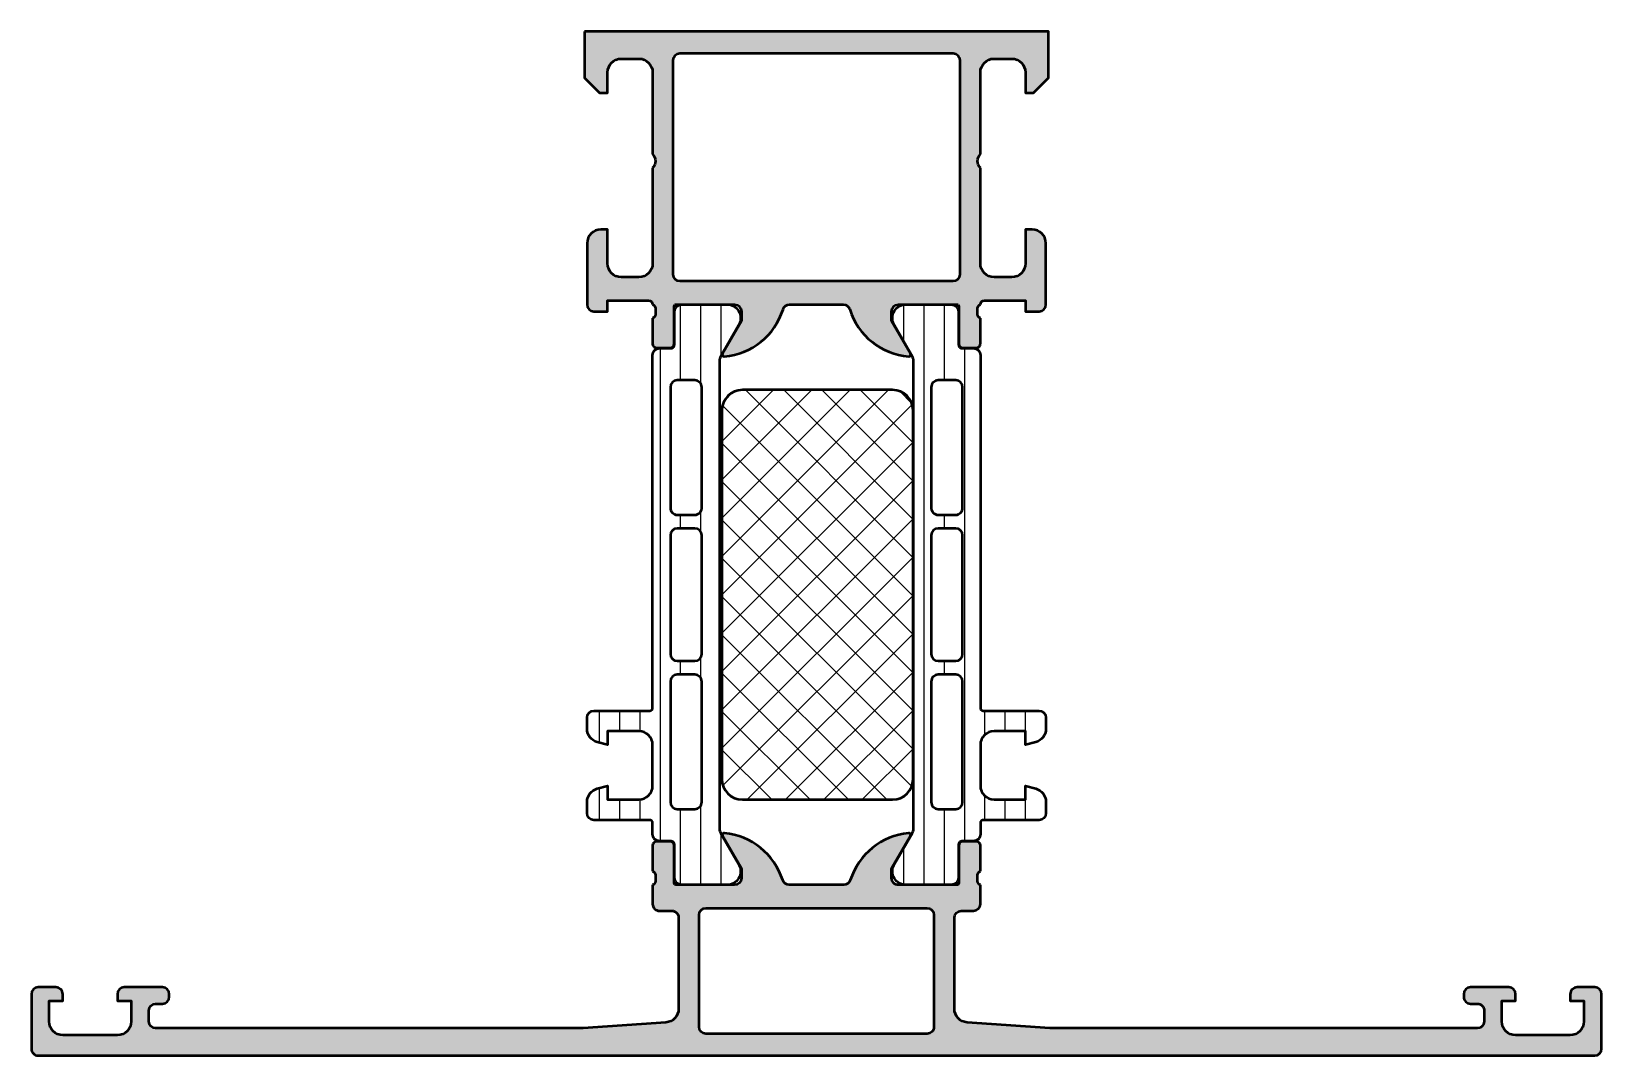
# Model space of a CAD drawing. Extents: x 0 to 115, y 0 to 75.
import ezdxf

# ---------------------------------------------------------------- set-up
doc = ezdxf.new("R2010")
doc.units = 0
for name, color, linetype, lineweight in [('0S-Alu contour', 7, 'Continuous', 50), ('0S-Alu hatch', 252, 'Continuous', 25), ('0S-Plastic contour', 254, 'Continuous', 50), ('0S-Plastic hatch', 253, 'Continuous', 25), ('0S-PT contour', 91, 'Continuous', 50), ('0S-PT hatch', 103, 'Continuous', 25)]:
    doc.layers.add(name, color=color, linetype=linetype, lineweight=lineweight)
pattern_1 = [(90, (0, 0), (-1.4859, 0), [])]

# ---------------------------------------------------------------- blocks, each defined once
blk = doc.blocks.new('361560__D92DA5DA_2F45_4133_905F_7075DE37AC8C_')
at = {"layer": '0S-Alu hatch'}
h = blk.add_hatch(color=256, dxfattribs=at)
edge = h.paths.add_edge_path()
edge.add_line((0.4999999999983044, -1.43e-14), (114.4999350554412, -4.217269e-09))
edge.add_arc((114.4999350554412, 0.5000649456079329), 0.5000649498252019, 270, 360)
edge.add_line((115.0000000052664, 0.5000649456079472), (115.0000000064918, 4.499919421516493))
edge.add_arc((114.4999194208579, 4.499919420858057), 0.5000805856338673, 0, 90)
edge.add_line((114.4999194208579, 5.000000006491924), (113.2000011205938, 5.000000002494853))
edge.add_arc((113.200001123091, 4.499950048783976), 0.5000499537108763, 90.00000028613135, 180)
edge.add_line((112.6999511693801, 4.499950048783976), (112.699951171875, 3.999999999999978))
edge.add_line((112.699951171875, 3.999999999999978), (113.699951171875, 3.999999999999978))
edge.add_line((113.699951171875, 3.999999999999978), (113.6999511725585, 2.499963026306281))
edge.add_ellipse((112.6999881455686, 2.499963026306281), major_axis=(-0.9999630269898602, 0), ratio=1, start_angle=90, end_angle=180, ccw=False)
edge.add_line((112.6999881455686, 1.499999999316421), (108.7000280414133, 1.499999997045729))
edge.add_ellipse((108.7000280415842, 2.500076869709203), major_axis=(-1.000076872663473, 0), ratio=1, start_angle=0.004403971451608868, end_angle=89.999999990209, ccw=False)
edge.add_line((107.699951171875, 2.499999999999963), (107.699951171875, 3.999999999999979))
edge.add_line((107.699951171875, 3.999999999999979), (108.699951171875, 3.999999999999979))
edge.add_line((108.699951171875, 3.999999999999979), (108.699951173847, 4.500044405263889))
edge.add_arc((108.1999955771389, 4.500044405263889), 0.4999555967080909, 0, 90)
edge.add_line((108.1999955771389, 5.000000001971979), (105.3999633789063, 4.999999999999979))
edge.add_arc((105.3999633789063, 4.499999999999925), 0.5000000000000542, 90, 180)
edge.add_line((104.8999633789062, 4.499999999999925), (104.8999633789063, 4.299999999999918))
edge.add_arc((105.3999633789062, 4.299999999999918), 0.4999999999999716, 180, 270.0000001411698)
edge.add_line((105.3999633801382, 3.799999999999946), (105.8999282797407, 3.800000001231797))
edge.add_ellipse((105.8999282797407, 3.299964900834546), major_axis=(-0.5000351003972514, 0), ratio=1, start_angle=180, end_angle=270.00000000000165, ccw=False)
edge.add_line((106.3999633801379, 3.29996490100614), (106.3999633791806, 2.500013511701528))
edge.add_ellipse((105.8999468154469, 2.500013511701412), major_axis=(-0.500016563733638, 0), ratio=1, start_angle=90, end_angle=180, ccw=False)
edge.add_line((105.8999468154469, 1.999996947967774), (74.59999474694742, 1.999996948242237))
edge.add_line((74.59999474694742, 1.999996948242237), (68.52857275362801, 2.434740261780412))
edge.add_ellipse((68.59999474694744, 3.432186450238854), major_axis=(-0.9999999999999976, 0), ratio=1, start_angle=0, end_angle=85.9043341048183, ccw=False)
edge.add_line((67.59999474694744, 3.432186450238854), (67.5999947469474, 10.09999694824217))
edge.add_ellipse((68.0999947469474, 10.09999694824217), major_axis=(-0.5, 0), ratio=1, start_angle=270, end_angle=360, ccw=False)
edge.add_line((68.0999947469474, 10.59999694824217), (68.99999474694744, 10.59999694824218))
edge.add_arc((68.99999474694744, 11.09999694824219), 0.5000000000000125, 270, 360)
edge.add_line((69.49999474694745, 11.09999694824219), (69.49999474694744, 12.49991205075252))
edge.add_ellipse((69.57883119349047, 12.76743264274561), major_axis=(-0.2788950563274086, 0), ratio=1, start_angle=-1.1645893740846986, end_angle=73.5801235805078, ccw=False)
edge.add_line((69.29999374694745, 12.77310105074392), (69.29999374694745, 13.22669505074327))
edge.add_ellipse((69.57886184259056, 13.23235571022099), major_axis=(-0.2789255417370999, 0), ratio=1, start_angle=-73.57540544465559, end_angle=1.1628700730220203, ccw=False)
edge.add_line((69.49999474694745, 13.49989905074389), (69.49999474694742, 15.3799100507525))
edge.add_arc((69.19999474694745, 15.37991005075249), 0.2999999999999687, 0, 90)
edge.add_line((69.19999474694745, 15.67991005075246), (68.22002042790461, 15.67991005075246))
edge.add_arc((68.22002042790461, 15.37991005075251), 0.2999999999999545, 90, 180)
edge.add_line((67.92002042790466, 15.37991005075251), (67.92002042790465, 12.61991205075251))
edge.add_ellipse((67.80002042790453, 12.61991205075251), major_axis=(-0.1200000000001182, 0), ratio=1, start_angle=87.80623754304878, end_angle=180, ccw=False)
edge.add_line((67.79542694509173, 12.49999999999998), (63.49995905505444, 12.49999999999998))
edge.add_ellipse((63.49995905505443, 12.99999999999999), major_axis=(-0.5000000000000054, 0), ratio=1, start_angle=0, end_angle=90.0000000000008, ccw=False)
edge.add_line((62.99995905505443, 12.99999999999999), (62.99995905505443, 13.69999999999992))
edge.add_line((62.99995905505443, 13.69999999999992), (64.38145451267678, 16.09282032302757))
edge.add_arc((64.26183927040616, 16.16188021535169), 0.1381197846482524, 330.0000000000031, 455.6225775507853)
edge.add_arc((64.7381822962282, 11.32339113815254), 4.999999999999588, 95.62257755079311, 162.2515836439297)
edge.add_ellipse((59.49995905505445, 13.00000000000035), major_axis=(-0.5000000000003718, 0), ratio=1, start_angle=90, end_angle=162.2515836439304, ccw=False)
edge.add_line((59.49995905505445, 12.49999999999998), (55.49999474694745, 12.49999999999998))
edge.add_ellipse((55.49999474694744, 12.99999999999962), major_axis=(-0.4999999999996412, 0), ratio=1, start_angle=17.748416356070777, end_angle=90.0000000000008, ccw=False)
edge.add_arc((50.26177150577362, 11.32339113815173), 5.000000000000397, 17.74841635607089, 84.37742244920697)
edge.add_arc((50.73811453159573, 16.16188021535168), 0.1381197846482622, 84.37742244920886, 209.999999999998)
edge.add_line((50.6184992893251, 16.09282032302755), (51.99999474694744, 13.70000000000005))
edge.add_line((51.99999474694744, 13.70000000000005), (51.99999474694743, 12.99999999999997))
edge.add_ellipse((51.49999474694744, 12.99999999999998), major_axis=(-0.4999999999999929, 0), ratio=1, start_angle=90, end_angle=180, ccw=False)
edge.add_line((51.49999474694744, 12.49999999999998), (47.19996906599021, 12.49999999999998))
edge.add_ellipse((47.19996906599021, 12.61999999999999), major_axis=(-0.1200000000000063, 0), ratio=1, start_angle=0, end_angle=90, ccw=False)
edge.add_line((47.07996906599021, 12.61999999999999), (47.07996906599019, 15.37999800000002))
edge.add_arc((46.77996906599016, 15.37999800000002), 0.3000000000000256, 0, 90.00000000000543)
edge.add_line((46.77996906599013, 15.67999800000005), (45.79999474694738, 15.67999799999993))
edge.add_arc((45.79999474694743, 15.37999799999995), 0.2999999999999829, 90.00000000000813, 180)
edge.add_line((45.49999474694744, 15.37999799999995), (45.49999474694744, 13.49998699999149))
edge.add_ellipse((45.42112765130428, 13.23244365946858), major_axis=(-0.2789255417371215, 0), ratio=1, start_angle=178.837129927117, end_angle=253.5754054446464, ccw=False)
edge.add_line((45.69999574694743, 13.22678299999153), (45.69999574694742, 12.77318899999146))
edge.add_ellipse((45.42115830040439, 12.76752059199308), major_axis=(-0.2788950563274166, 0), ratio=1, start_angle=106.4198764194933, end_angle=181.1645893740988, ccw=False)
edge.add_line((45.49999474694743, 12.49999999999998), (45.49999474694743, 11.09999694824218))
edge.add_arc((45.99999474694743, 11.09999694824218), 0.5, 180, 270.0000000000008)
edge.add_line((45.99999474694744, 10.59999694824218), (46.89999474694746, 10.59999694824218))
edge.add_ellipse((46.89999474694746, 10.09999694824217), major_axis=(-0.5000000000000089, 0), ratio=1, start_angle=180, end_angle=270.0000000000008, ccw=False)
edge.add_line((47.39999474694747, 10.09999694824217), (47.3999947469474, 3.431118798497214))
edge.add_ellipse((46.3999947469474, 3.431118798497226), major_axis=(-0.9999999999999928, 0), ratio=1, start_angle=94.0856416321543, end_angle=180, ccw=False)
edge.add_line((46.47124222958537, 2.433660129570168), (40.39999474694746, 1.999996948242239))
edge.add_line((40.39999474694746, 1.999996948242239), (9.100406986554901, 1.999996947967788))
edge.add_ellipse((9.100406986554901, 2.500013511701396), major_axis=(-0.5000165637336083, 0), ratio=1, start_angle=0, end_angle=90, ccw=False)
edge.add_line((8.600390422821294, 2.500013511701396), (8.600390423095861, 3.300000000022843))
edge.add_ellipse((9.100425522261215, 3.299964900834582), major_axis=(-0.5000351003972204, 0), ratio=1, start_angle=270.00402178266506, end_angle=359.9959782115376, ccw=False)
edge.add_line((9.100390423122777, 3.799999999999939), (9.600390423095632, 3.799999999999938))
edge.add_arc((9.600390423095632, 4.299999999999939), 0.5000000000000006, 270, 360)
edge.add_line((10.10039042309563, 4.299999999999943), (10.10039042309563, 4.499999999999908))
edge.add_arc((9.600390423095549, 4.499999999999903), 0.5000000000000818, 0, 90)
edge.add_line((9.600390423095549, 4.999999999999984), (6.799987792967542, 4.999999999999985))
edge.add_arc((6.800042896524815, 4.49994489644392), 0.5000551065921331, 90.00631370669493, 179.9936862934301)
edge.add_line((6.29998779296875, 4.500000000000186), (6.29998779296875, 3.999999999999985))
edge.add_line((6.29998779296875, 3.999999999999985), (7.29998779296875, 3.999999999999984))
edge.add_line((7.29998779296875, 3.999999999999984), (7.29998779345148, 2.499968928637585))
edge.add_ellipse((6.300018864331152, 2.499968928637585), major_axis=(-0.9999689291203281, 0), ratio=1, start_angle=90, end_angle=180, ccw=False)
edge.add_line((6.300018864331152, 1.499999999517257), (2.299987792965699, 1.499999999999985))
edge.add_ellipse((2.300030971468345, 2.50004317849958), major_axis=(-1.000043179431745, 0), ratio=1, start_angle=0.002473838421792607, end_angle=89.9975261608509, ccw=False)
edge.add_line((1.29998779296875, 2.500000000009694), (1.299987792968864, 3.999999999999986))
edge.add_line((1.299987792968864, 3.999999999999986), (2.29998779296875, 3.999999999999985))
edge.add_line((2.29998779296875, 3.999999999999985), (2.299987793024025, 4.500007434650612))
edge.add_arc((1.799995227619377, 4.500007434650612), 0.4999925654046482, 0, 89.99999999999498)
edge.add_line((1.79999522761942, 5.00000000005526), (0.5000027408464549, 5.000000000007611))
edge.add_arc((0.500002740867671, 4.499997259132427), 0.5000027408751837, 90.00000000243116, 180)
edge.add_line((-7.5127e-12, 4.499997259132427), (-2.75947e-11, 0.4999871176070308))
edge.add_arc((0.4999871177463462, 0.4999871176079699), 0.4999871177739409, 180, 270.0014762353703)
edge = h.paths.add_edge_path()
edge.add_ellipse((49.39998033422847, 2.09997694702143), major_axis=(-0.5, 0), ratio=1, start_angle=0, end_angle=90, ccw=False)
edge.add_line((48.89998033422847, 2.09997694702143), (48.89998033422847, 10.29996626586908))
edge.add_ellipse((49.39998033422847, 10.29996626586908), major_axis=(-0.5, 0), ratio=1, start_angle=270, end_angle=360, ccw=False)
edge.add_line((49.39998033422847, 10.79996626586908), (65.5999734677734, 10.79996626586908))
edge.add_ellipse((65.5999734677734, 10.29996626586908), major_axis=(-0.5, 0), ratio=1, start_angle=180, end_angle=270, ccw=False)
edge.add_line((66.0999734677734, 10.29996626586909), (66.0999734677734, 2.09997694702141))
edge.add_ellipse((65.59997346777341, 2.099976947021411), major_axis=(-0.4999999999999858, 0), ratio=1, start_angle=89.9999999999983, end_angle=180, ccw=False)
edge.add_line((65.5999734677734, 1.599976947021425), (49.39998033422847, 1.59997694702143))
at = {"layer": '0S-Alu contour', "color": 7}
for points in [[(45.49999474694744, 15.37999799999995), (45.49999474694744, 13.49998699999149)], [(46.77996906599013, 15.67999800000005), (45.79999474694738, 15.67999799999993)], [(47.07996906599021, 12.61999999999999), (47.07996906599019, 15.37999800000002)], [(50.6184992893251, 16.09282032302755), (51.99999474694744, 13.70000000000005), (51.99999474694743, 12.99999999999997)], [(62.99995905505443, 12.99999999999999), (62.99995905505443, 13.69999999999992), (64.38145451267678, 16.09282032302757)], [(67.92002042790466, 15.37991005075251), (67.92002042790465, 12.61991205075251)], [(69.19999474694745, 15.67991005075246), (68.22002042790461, 15.67991005075246)], [(69.49999474694745, 13.49989905074389), (69.49999474694742, 15.3799100507525)], [(45.69999574694743, 13.22678299999153), (45.69999574694742, 12.77318899999146)], [(69.29999374694745, 12.77310105074392), (69.29999374694745, 13.22669505074327)], [(45.49999474694743, 12.49999999999998), (45.49999474694743, 11.09999694824218)], [(51.49999474694744, 12.49999999999998), (47.19996906599021, 12.49999999999998)], [(59.49995905505445, 12.49999999999998), (55.49999474694745, 12.49999999999998)], [(67.79542694509173, 12.49999999999998), (63.49995905505444, 12.49999999999998)], [(69.49999474694745, 11.09999694824219), (69.49999474694744, 12.49991205075252)], [(45.99999474694744, 10.59999694824218), (46.89999474694746, 10.59999694824218)], [(49.39998033422847, 10.79996626586908), (65.5999734677734, 10.79996626586908)], [(68.0999947469474, 10.59999694824217), (68.99999474694744, 10.59999694824218)], [(47.39999474694747, 10.09999694824217), (47.3999947469474, 3.431118798497214)], [(48.89998033422847, 2.09997694702143), (48.89998033422847, 10.29996626586908)], [(66.0999734677734, 10.29996626586909), (66.0999734677734, 2.09997694702141)], [(67.59999474694744, 3.432186450238854), (67.5999947469474, 10.09999694824217)], [(1.79999522761942, 5.00000000005526), (0.5000027408464549, 5.000000000007611)], [(9.600390423095549, 4.999999999999984), (6.799987792967542, 4.999999999999985)], [(108.1999955771389, 5.000000001971979), (105.3999633789063, 4.999999999999979)], [(114.4999194208579, 5.000000006491924), (113.2000011205938, 5.000000002494853)], [(-7.5127e-12, 4.499997259132427), (-2.75947e-11, 0.4999871176070308)], [(1.29998779296875, 2.500000000009694), (1.299987792968864, 3.999999999999986), (2.29998779296875, 3.999999999999985), (2.299987793024025, 4.500007434650612)], [(6.29998779296875, 4.500000000000186), (6.29998779296875, 3.999999999999985), (7.29998779296875, 3.999999999999984), (7.29998779345148, 2.499968928637585)], [(9.100390423122777, 3.799999999999939), (9.600390423095632, 3.799999999999938)], [(10.10039042309563, 4.299999999999943), (10.10039042309563, 4.499999999999908)], [(104.8999633789062, 4.499999999999925), (104.8999633789063, 4.299999999999918)], [(105.3999633801382, 3.799999999999946), (105.8999282797407, 3.800000001231797)], [(107.699951171875, 2.499999999999963), (107.699951171875, 3.999999999999979), (108.699951171875, 3.999999999999979), (108.699951173847, 4.500044405263889)], [(112.6999511693801, 4.499950048783976), (112.699951171875, 3.999999999999978), (113.699951171875, 3.999999999999978), (113.6999511725585, 2.499963026306281)], [(115.0000000052664, 0.5000649456079472), (115.0000000064918, 4.499919421516493)], [(8.600390422821294, 2.500013511701396), (8.600390423095861, 3.300000000022843)], [(46.47124222958537, 2.433660129570168), (40.39999474694746, 1.999996948242239), (9.100406986554901, 1.999996947967788)], [(105.8999468154469, 1.999996947967774), (74.59999474694742, 1.999996948242237), (68.52857275362801, 2.434740261780412)], [(106.3999633801379, 3.29996490100614), (106.3999633791806, 2.500013511701528)], [(6.300018864331152, 1.499999999517257), (2.299987792965699, 1.499999999999985)], [(65.5999734677734, 1.599976947021425), (49.39998033422847, 1.59997694702143)], [(112.6999881455686, 1.499999999316421), (108.7000280414133, 1.499999997045729)], [(0.4999999999983044, -1.43e-14), (114.4999350554412, -4.217269e-09)]]:
    blk.add_lwpolyline(points, dxfattribs=at)
for centre, radius, start, end in [((50.73811453159573, 16.16188021535168), 0.1381197846482622, 84.37742244920886, 209.999999999998), ((50.26177150577362, 11.32339113815173), 5.000000000000397, 17.74841635607089, 84.37742244920697), ((64.7381822962282, 11.32339113815254), 4.999999999999588, 95.62257755079311, 162.2515836439297), ((64.26183927040616, 16.16188021535169), 0.1381197846482524, 330.0000000000031, 95.62257755078527), ((45.79999474694743, 15.37999799999995), 0.2999999999999829, 90.00000000000813, 180), ((46.77996906599016, 15.37999800000002), 0.3000000000000256, 0, 90.00000000000543), ((68.22002042790461, 15.37991005075251), 0.2999999999999545, 90, 180), ((69.19999474694745, 15.37991005075249), 0.2999999999999687, 0, 90), ((45.99999474694743, 11.09999694824218), 0.5, 180, 270.0000000000008), ((68.99999474694744, 11.09999694824219), 0.5000000000000125, 270, 0), ((0.500002740867671, 4.499997259132427), 0.5000027408751837, 90.00000000243116, 180), ((1.799995227619377, 4.500007434650612), 0.4999925654046482, 0, 89.99999999999498), ((6.800042896524815, 4.49994489644392), 0.5000551065921331, 90.00631370669493, 179.9936862934301), ((9.600390423095549, 4.499999999999903), 0.5000000000000818, 0, 90), ((105.3999633789063, 4.499999999999925), 0.5000000000000542, 90, 180), ((108.1999955771389, 4.500044405263889), 0.4999555967080909, 0, 90), ((113.200001123091, 4.499950048783976), 0.5000499537108763, 90.00000028613135, 180), ((114.4999194208579, 4.499919420858057), 0.5000805856338673, 0, 90), ((9.600390423095632, 4.299999999999939), 0.5000000000000006, 270, 0), ((105.3999633789062, 4.299999999999918), 0.4999999999999716, 180, 270.0000001411698), ((0.4999871177463462, 0.4999871176079699), 0.4999871177739409, 180, 270.0014762353703), ((114.4999350554412, 0.5000649456079329), 0.5000649498252019, 270, 0)]:
    blk.add_arc(centre, radius, start, end, dxfattribs=at)
at = {"layer": '0S-Alu contour', "color": 7, "extrusion": (0, 0, -1)}
for centre, radius, start, end in [((-45.42112765130428, 13.23244365946858), 0.2789255417371215, 106.4245945553536, 181.1628700728831), ((-45.42115830040439, 12.76752059199308), 0.2788950563274166, 178.8354106259012, 253.5801235805067), ((-51.49999474694744, 12.99999999999998), 0.4999999999999929, 180, 270), ((-55.49999474694744, 12.99999999999962), 0.4999999999996412, 269.9999999999992, 342.2515836439292), ((-59.49995905505445, 13.00000000000035), 0.5000000000003718, 197.7484163560697, 270), ((-63.49995905505443, 12.99999999999999), 0.5000000000000054, 269.9999999999992, 0), ((-69.57883119349047, 12.76743264274561), 0.2788950563274086, 286.4198764194922, 1.164589374084717), ((-69.57886184259056, 13.23235571022099), 0.2789255417370999, 358.837129926978, 73.57540544465569), ((-47.19996906599021, 12.61999999999999), 0.1200000000000063, 270, 0), ((-67.80002042790453, 12.61991205075251), 0.1200000000001182, 180, 272.1937624569512), ((-46.89999474694746, 10.09999694824217), 0.5000000000000089, 89.9999999999992, 180), ((-49.39998033422847, 10.29996626586908), 0.5, 0, 90), ((-65.5999734677734, 10.29996626586908), 0.5, 90, 180), ((-68.0999947469474, 10.09999694824217), 0.5, 0, 90), ((-9.100425522261215, 3.299964900834582), 0.5000351003972204, 0.0040217884624212, 89.99597821733491), ((-105.8999282797407, 3.299964900834546), 0.5000351003972514, 89.99999999999837, 180), ((-2.300030971468345, 2.50004317849958), 1.000043179431745, 270.0024738391491, 359.9975261615782), ((-6.300018864331152, 2.499968928637585), 0.9999689291203281, 180, 270), ((-9.100406986554901, 2.500013511701396), 0.5000165637336083, 270, 0), ((-46.3999947469474, 3.431118798497226), 0.9999999999999928, 180, 265.9143583678457), ((-68.59999474694744, 3.432186450238854), 0.9999999999999976, 274.0956658951817, 0), ((-105.8999468154469, 2.500013511701412), 0.500016563733638, 180, 270), ((-108.7000280415842, 2.500076869709203), 1.000076872663473, 270.0000000097911, 359.9955960285484), ((-112.6999881455686, 2.499963026306281), 0.9999630269898602, 180, 270), ((-49.39998033422847, 2.09997694702143), 0.5, 270, 0), ((-65.59997346777341, 2.099976947021411), 0.4999999999999858, 180, 270.0000000000017)]:
    blk.add_arc(centre, radius, start, end, dxfattribs=at)
blk = doc.blocks.new('345110__9D9DA23E_F2B5_4B92_A6AA_0FE0D5519B47_')
at = {"layer": '0S-Alu hatch'}
h = blk.add_hatch(color=256, dxfattribs=at)
edge = h.paths.add_edge_path()
edge.add_line((40.50000106811057, 75), (40.50000106811057, 71.5999679203087))
edge.add_line((40.50000106811057, 71.5999679203087), (41.59997665404808, 70.49999257278978))
edge.add_line((41.59997665404808, 70.49999257278978), (42.19995223998558, 70.49999257278978))
edge.add_line((42.19995223998558, 70.49999257278978), (42.19995223556519, 72.00035606868472))
edge.add_ellipse((43.20003863926113, 72.00035606868471), major_axis=(-1.000086403695931, 0), ratio=1, start_angle=270.0000000661958, end_angle=360, ccw=False)
edge.add_line((43.20003863810569, 73.00044247238064), (44.49994625942234, 73.00044247015046))
edge.add_ellipse((44.49994625942234, 72.00038766034935), major_axis=(-1.000054809801113, 0), ratio=1, start_angle=180, end_angle=270, ccw=False)
edge.add_line((45.50000106922346, 72.00038766034933), (45.50000106811057, 65.99999972534715))
edge.add_ellipse((44.97516172779222, 65.49999972534715), major_axis=(-0.724883668698509, 0), ratio=1, start_angle=136.3884232636867, end_angle=223.6115767363134, ccw=False)
edge.add_line((45.50000106811057, 64.99999972534715), (45.50000106983906, 58.0000585230761))
edge.add_ellipse((44.49994227038161, 58.00005852307611), major_axis=(-1.000058799457448, 0), ratio=1, start_angle=90.00000016859627, end_angle=180, ccw=False)
edge.add_line((44.49994227332434, 56.99999972361866), (43.20003971055451, 56.99999972152194))
edge.add_ellipse((43.20003971055451, 58.00008719591609), major_axis=(-1.000087474394149, 0), ratio=1, start_angle=0, end_angle=90, ccw=False)
edge.add_line((42.19995223616037, 58.00008719591609), (42.19995223998558, 60.49999972534715))
edge.add_line((42.19995223998558, 60.49999972534715), (41.70003971055453, 60.49999972917237))
edge.add_arc((41.70003971055452, 59.4999122547782), 1.000087474394163, 89.99999999999959, 180.000777112258)
edge.add_line((40.69995223625234, 59.49989869042231), (40.70001327465362, 54.99996983244308))
edge.add_arc((41.19998253452116, 54.99997661371017), 0.4999692599135223, 180.0007771239829, 269.999562867894)
edge.add_line((41.19997872005843, 54.5000073538112), (42.20001327514182, 54.49999972534715))
edge.add_line((42.20001327514182, 54.49999972534715), (42.20001327514181, 55.29999514771043))
edge.add_line((42.20001327514181, 55.29999514771043), (45.19995405472489, 55.29999514771043))
edge.add_ellipse((45.19988057415743, 54.99999515670939), major_axis=(-0.3000000000000342, 0), ratio=1, start_angle=180.0249148141543, end_angle=269.9859662452224, ccw=False)
edge.add_ellipse((45.4210440992504, 54.73260501837408), major_axis=(-0.2788950563274119, 0), ratio=1, start_angle=178.8354106259032, end_angle=253.5801235804152, ccw=False)
edge.add_line((45.69988154579343, 54.72693661037571), (45.69988154579343, 54.27334261037582))
edge.add_ellipse((45.42101345015026, 54.26768195089864), major_axis=(-0.2789255417371601, 0), ratio=1, start_angle=106.42459455535581, end_angle=181.162870072911, ccw=False)
edge.add_line((45.49988054579343, 54.00013861037569), (45.49988054579343, 52.12012761036719))
edge.add_arc((45.79988054579342, 52.12012761036719), 0.2999999999999971, 180, 270)
edge.add_line((45.79988054579342, 51.8201276103672), (46.77985486483621, 51.8201276103672))
edge.add_arc((46.77985486483621, 52.12012761036719), 0.2999999999999971, 270, 360)
edge.add_line((47.07985486483621, 52.12012761036719), (47.07985486483621, 54.88012925171086))
edge.add_ellipse((47.19985486483621, 54.88012925171086), major_axis=(-0.1199999999999974, 0), ratio=1, start_angle=269.99990065165457, end_angle=360, ccw=False)
edge.add_line((47.1998550729109, 55.00012925171068), (51.49989274700725, 55.00012179582486))
edge.add_ellipse((51.49989188005172, 54.50013467805167), major_axis=(-0.4999871177739392, 0), ratio=1, start_angle=180, end_angle=269.99990065165525, ccw=False)
edge.add_line((51.99987899782566, 54.50013467805168), (51.99987899779808, 53.80012484741746))
edge.add_line((51.99987899779808, 53.80012484741746), (50.61780838561474, 51.40630046574699))
edge.add_arc((50.73619415551164, 51.33795063410183), 0.136700000000011, 150.0000814796121, 274.3397826725379)
edge.add_arc((50.3771190947889, 56.06955313799683), 4.881907809369203, 274.3397826725369, 343.0454840365645)
edge.add_ellipse((55.52511063812291, 54.50012179565971), major_axis=(-0.4999999999999348, 0), ratio=1, start_angle=270, end_angle=343.0454840365647, ccw=False)
edge.add_line((55.52511063812291, 55.00012179565965), (59.45784164032286, 55.00012179565965))
edge.add_ellipse((59.45784164032286, 54.50012179565969), major_axis=(-0.4999999999999645, 0), ratio=1, start_angle=197.289552715735, end_angle=270, ccw=False)
edge.add_arc((64.63588464154341, 56.11186689830768), 4.923085062803208, 197.2895527157352, 265.5272736079399)
edge.add_arc((64.26262060419417, 51.34005844365997), 0.1367000000000045, 265.5272736079481, 389.9999185203827)
edge.add_line((64.38100637409107, 51.4084082753051), (63.00015270232688, 53.80012484741746))
edge.add_line((63.00015270232688, 53.80012484741746), (63.0001527022993, 54.50013467805167))
edge.add_ellipse((63.50013982007322, 54.50013467805168), major_axis=(-0.4999871177739266, 0), ratio=1, start_angle=270.00009934834395, end_angle=360, ccw=False)
edge.add_line((63.50013895311771, 55.00012179582485), (67.80017662720337, 55.00012925171069))
edge.add_ellipse((67.8001768352728, 54.88012925171087), major_axis=(-0.1200000000000002, 0), ratio=1, start_angle=180, end_angle=270.00009934583153, ccw=False)
edge.add_line((67.92017683527278, 54.88012925171087), (67.92017683527276, 52.1201276103279))
edge.add_arc((68.22017683527277, 52.1201276103279), 0.2999999999999971, 180, 270.0000000000027)
edge.add_line((68.22017683527278, 51.8201276103279), (69.20015115431556, 51.8201276103279))
edge.add_arc((69.20015115431556, 52.1201276103279), 0.2999999999999971, 269.9999999999973, 360)
edge.add_line((69.50015115431557, 52.1201276103279), (69.50015115431557, 54.00013861033642))
edge.add_ellipse((69.57901824995875, 54.26768195085935), major_axis=(-0.278925541737153, 0), ratio=1, start_angle=-1.1628700728662125, end_angle=73.57540544464382, ccw=False)
edge.add_line((69.30015015431557, 54.27334261033632), (69.30015015431557, 54.7269366103367))
edge.add_ellipse((69.57898760085865, 54.73260501833241), major_axis=(-0.2788950563274119, 0), ratio=1, start_angle=-73.58012358049598, end_angle=1.1645893735483241, ccw=False)
edge.add_ellipse((69.80015112597964, 54.99999515668175), major_axis=(-0.3000000000276686, 0), ratio=1, start_angle=270.0140337621776, end_angle=359.9750851885373, ccw=False)
edge.add_line((69.80007764537343, 55.29999514771042), (72.80001830577385, 55.29999514771043))
edge.add_line((72.80001830577385, 55.29999514771043), (72.80001830577385, 54.49999972534715))
edge.add_line((72.80001830577385, 54.49999972534715), (73.80005286085724, 54.50000735381119))
edge.add_arc((73.8000490463945, 54.99997661371016), 0.4999692599135193, 270.000437132106, 359.9992228112989)
edge.add_line((74.30001830626203, 54.99996983187603), (74.30007934466332, 59.4998986902237))
edge.add_arc((73.29999187036114, 59.49991225477821), 1.000087474394167, 359.9992228764861, 449.9999999999992)
edge.add_line((73.29999187036115, 60.49999972917238), (72.8000793409301, 60.49999972534715))
edge.add_line((72.8000793409301, 60.49999972534715), (72.80007934474892, 58.00008712280979))
edge.add_ellipse((71.79999194345703, 58.00008712280979), major_axis=(-1.000087401291892, 0), ratio=1, start_angle=90.00000007618172, end_angle=180, ccw=False)
edge.add_line((71.79999194478677, 56.9999997215179), (70.50008942974335, 56.99999972361866))
edge.add_ellipse((70.50008942974335, 58.00005852307612), major_axis=(-1.000058799457455, 0), ratio=1, start_angle=0, end_angle=90, ccw=False)
edge.add_line((69.50003063028589, 58.00005852307612), (69.50003063201439, 64.99999972534715))
edge.add_ellipse((70.02486997233272, 65.49999972534715), major_axis=(-0.7248836686985038, 0), ratio=1, start_angle=-43.61157673631379, end_angle=43.61157673631379, ccw=False)
edge.add_line((69.50003063201439, 65.99999972534715), (69.50003063090152, 72.00038766034935))
edge.add_ellipse((70.50008544070263, 72.00038766034936), major_axis=(-1.000054809801113, 0), ratio=1, start_angle=270.000000164669, end_angle=360, ccw=False)
edge.add_line((70.50008543782846, 73.00044247015047), (71.79999301452376, 73.00044247238465))
edge.add_ellipse((71.79999301452375, 72.00035614156478), major_axis=(-1.000086330819868, 0), ratio=1, start_angle=180, end_angle=269.9999999999992, ccw=False)
edge.add_line((72.80007934534362, 72.00035614156477), (72.8000793409301, 70.49999257278978))
edge.add_line((72.8000793409301, 70.49999257278978), (73.4000549268676, 70.49999257278978))
edge.add_line((73.4000549268676, 70.49999257278978), (74.50003051757812, 71.5999679203087))
edge.add_line((74.50003051757812, 71.5999679203087), (74.5, 75))
edge.add_line((74.5, 75), (40.50000106811057, 75))
edge = h.paths.add_edge_path()
edge.add_ellipse((47.50001716041861, 72.89999111938249), major_axis=(-0.5000027408751341, 0), ratio=1, start_angle=270.00000000002035, end_angle=359.99968592151924, ccw=False)
edge.add_line((47.50001716041843, 73.39999386025762), (67.50001263235771, 73.39999386025762))
edge.add_ellipse((67.50001263235771, 72.89999111938249), major_axis=(-0.5000027408751322, 0), ratio=1, start_angle=180, end_angle=270, ccw=False)
edge.add_line((68.00001537323284, 72.89999111938249), (68.00001537323281, 57.19999941445671))
edge.add_ellipse((67.50001263235771, 57.19999941445695), major_axis=(-0.500002740875118, 0), ratio=1, start_angle=90, end_angle=180, ccw=False)
edge.add_line((67.50001263235771, 56.69999667358183), (47.50001716041842, 56.69999667358182))
edge.add_ellipse((47.50001716041861, 57.19999941445694), major_axis=(-0.500002740875118, 0), ratio=1, start_angle=0, end_angle=89.999999999978, ccw=False)
edge.add_line((47.00001441954349, 57.19999941445695), (47.00001441955099, 72.8999938602501))
at = {"layer": '0S-Alu contour', "color": 7}
for points in [[(40.50000106811057, 75), (40.50000106811057, 71.5999679203087), (41.59997665404808, 70.49999257278978), (42.19995223998558, 70.49999257278978), (42.19995223556519, 72.00035606868472)], [(72.80007934534362, 72.00035614156477), (72.8000793409301, 70.49999257278978), (73.4000549268676, 70.49999257278978), (74.50003051757812, 71.5999679203087), (74.5, 75), (40.50000106811057, 75)], [(43.20003863810569, 73.00044247238064), (44.49994625942234, 73.00044247015046)], [(47.00001441954349, 57.19999941445695), (47.00001441955099, 72.8999938602501)], [(47.50001716041843, 73.39999386025762), (67.50001263235771, 73.39999386025762)], [(68.00001537323284, 72.89999111938249), (68.00001537323281, 57.19999941445671)], [(70.50008543782846, 73.00044247015047), (71.79999301452376, 73.00044247238465)], [(45.50000106922346, 72.00038766034933), (45.50000106811057, 65.99999972534715)], [(69.50003063201439, 65.99999972534715), (69.50003063090152, 72.00038766034935)], [(45.50000106811057, 64.99999972534715), (45.50000106983906, 58.0000585230761)], [(69.50003063028589, 58.00005852307612), (69.50003063201439, 64.99999972534715)], [(42.19995223616037, 58.00008719591609), (42.19995223998558, 60.49999972534715), (41.70003971055453, 60.49999972917237)], [(73.29999187036115, 60.49999972917238), (72.8000793409301, 60.49999972534715), (72.80007934474892, 58.00008712280979)], [(40.69995223625234, 59.49989869042231), (40.70001327465362, 54.99996983244308)], [(74.30001830626203, 54.99996983187603), (74.30007934466332, 59.4998986902237)], [(44.49994227332434, 56.99999972361866), (43.20003971055451, 56.99999972152194)], [(67.50001263235771, 56.69999667358183), (47.50001716041842, 56.69999667358182)], [(71.79999194478677, 56.9999997215179), (70.50008942974335, 56.99999972361866)], [(41.19997872005843, 54.5000073538112), (42.20001327514182, 54.49999972534715), (42.20001327514181, 55.29999514771043), (45.19995405472489, 55.29999514771043)], [(69.80007764537343, 55.29999514771042), (72.80001830577385, 55.29999514771043), (72.80001830577385, 54.49999972534715), (73.80005286085724, 54.50000735381119)], [(45.69988154579343, 54.72693661037571), (45.69988154579343, 54.27334261037582)], [(47.07985486483621, 52.12012761036719), (47.07985486483621, 54.88012925171086)], [(47.1998550729109, 55.00012925171068), (51.49989274700725, 55.00012179582486)], [(51.99987899782566, 54.50013467805168), (51.99987899779808, 53.80012484741746), (50.61780838561474, 51.40630046574699)], [(55.52511063812291, 55.00012179565965), (59.45784164032286, 55.00012179565965)], [(64.38100637409107, 51.4084082753051), (63.00015270232688, 53.80012484741746), (63.0001527022993, 54.50013467805167)], [(63.50013895311771, 55.00012179582485), (67.80017662720337, 55.00012925171069)], [(67.92017683527278, 54.88012925171087), (67.92017683527276, 52.1201276103279)], [(69.30015015431557, 54.27334261033632), (69.30015015431557, 54.7269366103367)], [(45.49988054579343, 54.00013861037569), (45.49988054579343, 52.12012761036719)], [(69.50015115431557, 52.1201276103279), (69.50015115431557, 54.00013861033642)], [(45.79988054579342, 51.8201276103672), (46.77985486483621, 51.8201276103672)], [(68.22017683527278, 51.8201276103279), (69.20015115431556, 51.8201276103279)]]:
    blk.add_lwpolyline(points, dxfattribs=at)
at = {"layer": '0S-Alu contour', "color": 7, "extrusion": (0, 0, -1)}
for centre, radius, start, end in [((-43.20003863926113, 72.00035606868471), 1.000086403695931, 0, 89.99999993380418), ((-44.49994625942234, 72.00038766034935), 1.000054809801113, 90, 180), ((-47.50001716041861, 72.89999111938249), 0.5000027408751341, 0.0003140784807261, 89.99999999997966), ((-67.50001263235771, 72.89999111938249), 0.5000027408751322, 90, 180), ((-70.50008544070263, 72.00038766034936), 1.000054809801113, 0, 89.99999983533101), ((-71.79999301452375, 72.00035614156478), 1.000086330819868, 90.00000000000081, 180), ((-44.97516172779222, 65.49999972534715), 0.724883668698509, 136.3884232636866, 223.6115767363133), ((-70.02486997233272, 65.49999972534715), 0.7248836686985038, 316.3884232636862, 43.61157673631377), ((-43.20003971055451, 58.00008719591609), 1.000087474394149, 270, 0), ((-44.49994227038161, 58.00005852307611), 1.000058799457448, 180, 269.9999998314037), ((-70.50008942974335, 58.00005852307612), 1.000058799457455, 270, 0), ((-71.79999194345703, 58.00008712280979), 1.000087401291892, 180, 269.9999999238183), ((-47.50001716041861, 57.19999941445694), 0.500002740875118, 270.000000000022, 0), ((-67.50001263235771, 57.19999941445695), 0.500002740875118, 180, 270), ((-45.19988057415743, 54.99999515670939), 0.3000000000000342, 90.01403375477759, 179.9750851858457), ((-69.80015112597964, 54.99999515668175), 0.3000000000276686, 0.0249148114626907, 89.98596623782244), ((-45.4210440992504, 54.73260501837408), 0.2788950563274119, 106.4198764195848, 181.1645893740969), ((-45.42101345015026, 54.26768195089864), 0.2789255417371601, 178.837129927089, 253.5754054446442), ((-47.19985486483621, 54.88012925171086), 0.1199999999999974, 0, 90.00009934834546), ((-51.49989188005172, 54.50013467805167), 0.4999871177739393, 90.00009934834478, 180), ((-55.52511063812291, 54.50012179565971), 0.4999999999999348, 16.9545159634353, 90), ((-59.45784164032286, 54.50012179565969), 0.4999999999999645, 90, 162.710447284265), ((-63.50013982007322, 54.50013467805168), 0.4999871177739266, 0, 89.99990065165603), ((-67.8001768352728, 54.88012925171087), 0.1200000000000002, 89.99990065416846, 180), ((-69.57898760085865, 54.73260501833241), 0.2788950563274119, 358.8354106264517, 73.580123580496), ((-69.57901824995875, 54.26768195085935), 0.2789255417371531, 286.4245945553562, 1.162870072866164)]:
    blk.add_arc(centre, radius, start, end, dxfattribs=at)
at = {"layer": '0S-Alu contour', "color": 7}
for centre, radius, start, end in [((41.70003971055452, 59.4999122547782), 1.000087474394163, 89.99999999999959, 180.000777112258), ((73.29999187036114, 59.49991225477821), 1.000087474394167, 359.9992228764861, 89.9999999999992), ((41.19998253452116, 54.99997661371017), 0.4999692599135223, 180.0007771239829, 269.999562867894), ((50.3771190947889, 56.06955313799683), 4.881907809369203, 274.3397826725369, 343.0454840365645), ((64.63588464154341, 56.11186689830768), 4.923085062803208, 197.2895527157352, 265.5272736079399), ((73.8000490463945, 54.99997661371016), 0.4999692599135193, 270.000437132106, 359.9992228112989), ((45.79988054579342, 52.12012761036719), 0.2999999999999971, 180, 270), ((46.77985486483621, 52.12012761036719), 0.2999999999999971, 270, 0), ((68.22017683527277, 52.1201276103279), 0.2999999999999971, 180, 270.0000000000027), ((69.20015115431556, 52.1201276103279), 0.2999999999999971, 269.9999999999973, 0), ((50.73619415551164, 51.33795063410183), 0.136700000000011, 150.0000814796121, 274.3397826725379), ((64.26262060419417, 51.34005844365997), 0.1367000000000045, 265.5272736079481, 29.99991852038273)]:
    blk.add_arc(centre, radius, start, end, dxfattribs=at)
blk = doc.blocks.new('284031__D7257985_EBDC_465A_BD91_AE537D4E9626___C80FF7DB_7094_4D51_8863_496542C1166B_')
at = {"layer": '0S-Plastic hatch'}
h = blk.add_hatch(dxfattribs=at)
h.set_pattern_fill('ANSI31', color=256, scale=0.4680000000000001, angle=45, style=0)
h.set_pattern_definition(pattern_1)
edge = h.paths.add_edge_path()
edge.add_arc((45.29583295976741, 25.45537538707199), 0.204180412775883, 270.4850610657434, 358.844131056092)
edge.add_line((45.49997182538944, 25.45125658823232), (45.4999947467095, 51.29260840990329))
edge.add_ellipse((45.99999206780728, 51.29260796640052), major_axis=(-0.4999973210979766, 0), ratio=1, start_angle=269.9979759230755, end_angle=359.9999491807418, ccw=False)
edge.add_line((46.00000973111597, 51.7926052871865), (46.81034445801725, 51.79257666063851))
edge.add_arc((46.8103550560592, 52.09257666045132), 0.3000000000000021, 269.9979759230842, 360.0058495450765)
edge.add_line((47.11035505449573, 52.09260728859733), (47.11011003764792, 54.49249767140514))
edge.add_ellipse((47.61010601248782, 54.49254871698272), major_axis=(-0.499995977445577, 0), ratio=1, start_angle=-90.00208723675058, end_angle=0.00584943940367566, ccw=False)
edge.add_line((47.61012422691806, 54.99254469409653), (51.08666825816357, 54.99241804653365))
edge.add_ellipse((50.9443217572818, 54.00260512706296), major_axis=(-0.9999960709244724, 0), ratio=1, start_angle=147.2709086022659, end_angle=261.8163166502146, ccw=False)
edge.add_line((51.78555482350198, 53.46193973131232), (50.46700239404565, 51.17833064206305))
edge.add_arc((50.90000605529769, 50.92831498386864), 0.5000000000000516, 149.9979281027682, 179.9981882569167)
edge.add_line((50.40000605554761, 50.92833079431192), (50.3989197431544, 16.57406308424984))
edge.add_arc((50.89891974290443, 16.57404727380663), 0.5000000000000011, 179.9981882569167, 209.9979213014564)
edge.add_line((50.46589797126375, 16.32406298372989), (51.78428496905075, 14.04035838247487))
edge.add_ellipse((50.94301273839204, 13.49975392838028), major_axis=(-0.9999960709244748, 0), ratio=1, start_angle=98.17953275401152, end_angle=212.724940801961, ccw=False)
edge.add_line((51.08528753530623, 12.50993069970387), (47.60874329568991, 12.51005734726039))
edge.add_ellipse((47.60876151012015, 13.01005332437418), major_axis=(-0.4999959774455627, 0), ratio=1, start_angle=-0.010000035153382214, end_angle=89.99791276324942, ccw=False)
edge.add_line((47.10876554029002, 13.01014059044107), (47.10918440894535, 15.41003094920245))
edge.add_arc((46.80918441351475, 15.4100833098169), 0.2999999999999934, 359.9899998591892, 449.9979759230854)
edge.add_line((46.80919501155669, 15.7100833096297), (45.99886171500993, 15.71011193611218))
edge.add_ellipse((45.99887937831846, 16.21010925689815), major_axis=(-0.4999973210979701, 0), ratio=1, start_angle=-0.0023822800018251655, end_angle=89.99797592309261, ccw=False)
edge.add_line((45.49888205765268, 16.21013004610063), (45.49756151266274, 17.05120229122874))
edge.add_arc((45.29756151266275, 17.05120229122874), 0.1999999999999886, 0, 90)
edge.add_line((45.29756151266275, 17.25120229122873), (41.19756151267438, 17.25120229122873))
edge.add_ellipse((41.19756151267438, 17.75120229122873), major_axis=(-0.5, 0), ratio=1, start_angle=0, end_angle=90, ccw=False)
edge.add_line((40.69756151267438, 17.75120229122873), (40.69756151267484, 18.58195151458732))
edge.add_ellipse((41.6975615126743, 18.58195151458676), major_axis=(-0.9999999999994528, 0), ratio=1, start_angle=285.0000000011859, end_angle=360, ccw=False)
edge.add_line((41.43874246755192, 19.54787734086995), (42.19756151267428, 19.75120229122867))
edge.add_line((42.19756151267428, 19.75120229122867), (42.19756151267438, 18.75120229122873))
edge.add_line((42.19756151267438, 18.75120229122873), (44.49756151266345, 18.75120229122873))
edge.add_arc((44.49585226694153, 19.75532877543037), 1.004127938958019, 270.0975300153609, 359.765912278703)
edge.add_line((45.49997182538944, 19.7512263202549), (45.49997182538943, 22.75110467439803))
edge.add_arc((44.49585247882171, 22.74707631855114), 1.004127427074073, 0.2298596784713113, 89.90248202488459)
edge.add_line((44.49756151266333, 23.75120229122874), (42.19756151267438, 23.75120229122874))
edge.add_line((42.19756151267438, 23.75120229122874), (42.19756151267438, 22.75120229122873))
edge.add_line((42.19756151267438, 22.75120229122873), (41.43874246758772, 22.9545272415478))
edge.add_ellipse((41.69756151267451, 23.92045306784115), major_axis=(-1.000000000000066, 0), ratio=1, start_angle=0, end_angle=75.00000000093462, ccw=False)
edge.add_line((40.69756151267444, 23.92045306784115), (40.69756151267443, 24.75120229122879))
edge.add_ellipse((41.19756151267438, 24.75120229122879), major_axis=(-0.4999999999999432, 0), ratio=1, start_angle=270, end_angle=360, ccw=False)
edge.add_line((41.19756151267438, 25.25120229122873), (45.29756151266276, 25.25120229122874))
edge = h.paths.add_edge_path()
edge.add_line((46.79944344552111, 48.95118994053618), (46.79944344552111, 40.1011960477475))
edge.add_arc((47.29944344767842, 40.1011960477475), 0.5000000021573073, 180, 270.0018990894956)
edge.add_line((47.29946002036073, 39.60119604586486), (48.59945776603018, 39.6011960458516))
edge.add_arc((48.59945776603019, 40.1011924065081), 0.4999963606565033, 269.9999999999992, 360)
edge.add_line((49.09945412668669, 40.10119240650736), (49.09945412668669, 48.95119358170578))
edge.add_arc((48.59945776603009, 48.95119358170578), 0.4999963606566098, 0, 89.99999998789406)
edge.add_line((48.59945776613573, 49.45118994236239), (47.29944344760873, 49.45118994262382))
edge.add_arc((47.29944344760873, 48.95118994053619), 0.5000000020876314, 90, 180)
edge = h.paths.add_edge_path()
edge.add_line((49.09945412668384, 29.40118994304762), (49.09945412668385, 38.10119604656329))
edge.add_arc((48.59945412668383, 38.10119604656329), 0.5000000000000142, 0, 90)
edge.add_line((48.59945412668383, 38.6011960465633), (47.29944344553149, 38.60119604656331))
edge.add_arc((47.29944344553149, 38.1011960465633), 0.5000000000000142, 90, 180)
edge.add_line((46.79944344553147, 38.1011960465633), (46.79944344553149, 29.40118994304763))
edge.add_arc((47.29944344553149, 29.40118994304763), 0.5, 180, 270)
edge.add_line((47.29944344553149, 28.90118994304763), (48.59945412668384, 28.90118994304763))
edge.add_arc((48.59945412668384, 29.40118994304762), 0.4999999999999929, 270.0000000000008, 360)
edge = h.paths.add_edge_path()
edge.add_line((46.7994434455315, 27.40118994305277), (46.7994434455315, 18.55118078777423))
edge.add_arc((47.29942818674242, 18.55118078777423), 0.4999847412109233, 180, 269.9999999999992)
edge.add_line((47.29942818674241, 18.0511960465633), (48.59943886789478, 18.0511960465633))
edge.add_arc((48.59943886789478, 18.55121130535236), 0.5000152587890554, 270, 360)
edge.add_line((49.09945412668384, 18.55121130535235), (49.09945412669708, 27.4011935824043))
edge.add_arc((48.59945776604051, 27.4011935824043), 0.4999963606565672, 0, 90)
edge.add_line((48.59945776604051, 27.90118994306087), (47.29944344761402, 27.90118994332228))
edge.add_arc((47.29944344761912, 27.40118994123466), 0.5000000020876209, 90.0000000005846, 180)
at = {"layer": '0S-Alu contour', "color": 7}
for points in [[(48.59945776613573, 49.45118994236239), (47.29944344760873, 49.45118994262382)], [(46.79944344552111, 48.95118994053618), (46.79944344552111, 40.1011960477475)], [(49.09945412668669, 40.10119240650736), (49.09945412668669, 48.95119358170578)], [(47.29946002036073, 39.60119604586486), (48.59945776603018, 39.6011960458516)], [(46.79944344553147, 38.1011960465633), (46.79944344553149, 29.40118994304763)], [(48.59945412668383, 38.6011960465633), (47.29944344553149, 38.60119604656331)], [(49.09945412668384, 29.40118994304762), (49.09945412668385, 38.10119604656329)], [(47.29944344553149, 28.90118994304763), (48.59945412668384, 28.90118994304763)], [(48.59945776604051, 27.90118994306087), (47.29944344761402, 27.90118994332228)], [(46.7994434455315, 27.40118994305277), (46.7994434455315, 18.55118078777423)], [(49.09945412668384, 18.55121130535235), (49.09945412669708, 27.4011935824043)], [(47.29942818674241, 18.0511960465633), (48.59943886789478, 18.0511960465633)]]:
    blk.add_lwpolyline(points, dxfattribs=at)
for centre, radius, start, end in [((47.29944344760873, 48.95118994053619), 0.5000000020876314, 90, 180), ((48.59945776603009, 48.95119358170578), 0.4999963606566098, 0, 89.99999998789406), ((47.29944344767842, 40.1011960477475), 0.5000000021573073, 180, 270.0018990894956), ((48.59945776603019, 40.1011924065081), 0.4999963606565033, 269.9999999999992, 0), ((47.29944344553149, 38.1011960465633), 0.5000000000000142, 90, 180), ((48.59945412668383, 38.10119604656329), 0.5000000000000142, 0, 90), ((47.29944344553149, 29.40118994304763), 0.5, 180, 270), ((48.59945412668384, 29.40118994304762), 0.4999999999999929, 270.0000000000008, 0), ((47.29944344761912, 27.40118994123466), 0.5000000020876209, 90.0000000005846, 180), ((48.59945776604051, 27.4011935824043), 0.4999963606565672, 0, 90), ((47.29942818674242, 18.55118078777423), 0.4999847412109233, 180, 269.9999999999992), ((48.59943886789478, 18.55121130535236), 0.5000152587890554, 270, 0)]:
    blk.add_arc(centre, radius, start, end, dxfattribs=at)
at = {"layer": '0S-Plastic contour', "color": 7}
for points in [[(47.11035505449573, 52.09260728859733), (47.11011003764792, 54.49249767140514)], [(47.61012422691806, 54.99254469409653), (51.08666825816357, 54.99241804653365)], [(51.78555482350198, 53.46193973131232), (50.46700239404565, 51.17833064206305)], [(46.00000973111597, 51.7926052871865), (46.81034445801725, 51.79257666063851)], [(45.49997182538944, 25.45125658823232), (45.4999947467095, 51.29260840990329)], [(50.40000605554761, 50.92833079431192), (50.3989197431544, 16.57406308424984)], [(40.69756151267444, 23.92045306784115), (40.69756151267443, 24.75120229122879)], [(41.19756151267438, 25.25120229122873), (45.29756151266276, 25.25120229122874)], [(44.49756151266333, 23.75120229122874), (42.19756151267438, 23.75120229122874), (42.19756151267438, 22.75120229122873), (41.43874246758772, 22.9545272415478)], [(45.49997182538944, 19.7512263202549), (45.49997182538943, 22.75110467439803)], [(41.43874246755192, 19.54787734086995), (42.19756151267428, 19.75120229122867), (42.19756151267438, 18.75120229122873), (44.49756151266345, 18.75120229122873)], [(40.69756151267438, 17.75120229122873), (40.69756151267484, 18.58195151458732)], [(45.29756151266275, 17.25120229122873), (41.19756151267438, 17.25120229122873)], [(45.49888205765268, 16.21013004610063), (45.49756151266274, 17.05120229122874)], [(50.46589797126375, 16.32406298372989), (51.78428496905075, 14.04035838247487)], [(46.80919501155669, 15.7100833096297), (45.99886171500993, 15.71011193611218)], [(47.10876554029002, 13.01014059044107), (47.10918440894535, 15.41003094920245)], [(51.08528753530623, 12.50993069970387), (47.60874329568991, 12.51005734726039)]]:
    blk.add_lwpolyline(points, dxfattribs=at)
at = {"layer": '0S-Plastic contour', "color": 7, "extrusion": (0, 0, -1)}
for centre, radius, start, end in [((-47.61010601248782, 54.49254871698272), 0.499995977445577, 359.9941505605963, 90.00208723675065), ((-50.9443217572818, 54.00260512706296), 0.9999960709244724, 98.1836833497854, 212.7290913977342), ((-45.99999206780728, 51.29260796640052), 0.4999973210979766, 5.08192581852e-05, 90.0020240769245), ((-41.19756151267438, 24.75120229122879), 0.4999999999999432, 0, 90), ((-41.69756151267451, 23.92045306784115), 1.000000000000066, 284.9999999990654, 0), ((-41.6975615126743, 18.58195151458676), 0.9999999999994528, 0, 74.99999999881406), ((-41.19756151267438, 17.75120229122873), 0.5, 270, 0), ((-45.99887937831846, 16.21010925689815), 0.4999973210979701, 270.0020240769074, 0.0023822800018465), ((-50.94301273839204, 13.49975392838028), 0.9999960709244748, 147.275059198039, 261.8204672459885), ((-47.60876151012015, 13.01005332437418), 0.4999959774455628, 270.0020872367506, 0.0100000351534371)]:
    blk.add_arc(centre, radius, start, end, dxfattribs=at)
at = {"layer": '0S-Plastic contour', "color": 7}
for centre, radius, start, end in [((46.8103550560592, 52.09257666045132), 0.3000000000000021, 269.9979759230842, 0.0058495450764934), ((50.90000605529769, 50.92831498386864), 0.5000000000000516, 149.9979281027682, 179.9981882569167), ((45.29583295976741, 25.45537538707199), 0.204180412775883, 270.4850610657434, 358.844131056092), ((44.49585247882171, 22.74707631855114), 1.004127427074073, 0.2298596784713113, 89.90248202488459), ((44.49585226694153, 19.75532877543037), 1.004127938958019, 270.0975300153609, 359.765912278703), ((45.29756151266275, 17.05120229122874), 0.1999999999999886, 0, 90), ((50.89891974290443, 16.57404727380663), 0.5000000000000011, 179.9981882569167, 209.9979213014564), ((46.80918441351475, 15.4100833098169), 0.2999999999999934, 359.9899998591892, 89.99797592308553)]:
    blk.add_arc(centre, radius, start, end, dxfattribs=at)
blk = doc.blocks.new('367390__32004228_726B_4F22_8988_3690A7D08799_')
at = {"layer": '0S-PT hatch'}
h = blk.add_hatch(dxfattribs=at)
h.set_pattern_fill('ANSI37', color=256, scale=0.625, angle=90, style=0)
h.set_pattern_definition([(135, (0, 0), (-1.403165018917055, -1.403165018917055), []), (225, (0, 0), (1.403165018917055, -1.403165018917055), [])])
edge = h.paths.add_edge_path()
edge.add_arc((63.07052659446558, 20.24119923922818), 1.500000000000003, 270, 360)
edge.add_line((64.57052659446558, 20.24119923922818), (64.57052659446558, 47.24119923922818))
edge.add_arc((63.07052659446558, 47.24119923922818), 1.5, 0, 90)
edge.add_line((63.07052659446558, 48.74119923922818), (52.07052659446558, 48.74119923922818))
edge.add_arc((52.07052659446558, 47.24119923922818), 1.5, 90, 180)
edge.add_line((50.57052659446558, 47.24119923922818), (50.57052659446558, 20.24119923922818))
edge.add_arc((52.07052659446557, 20.24119923922818), 1.5, 180, 270)
edge.add_line((52.07052659446557, 18.74119923922818), (63.07052659446558, 18.74119923922818))
at = {"layer": '0S-PT contour', "color": 7}
for points in [[(63.07052659446558, 48.74119923922818), (52.07052659446558, 48.74119923922818)], [(50.57052659446558, 47.24119923922818), (50.57052659446558, 20.24119923922818)], [(64.57052659446558, 20.24119923922818), (64.57052659446558, 47.24119923922818)], [(52.07052659446557, 18.74119923922818), (63.07052659446558, 18.74119923922818)]]:
    blk.add_lwpolyline(points, dxfattribs=at)
for centre, radius, start, end in [((52.07052659446558, 47.24119923922818), 1.5, 90, 180), ((63.07052659446558, 47.24119923922818), 1.5, 0, 90), ((52.07052659446557, 20.24119923922818), 1.5, 180, 270), ((63.07052659446558, 20.24119923922818), 1.500000000000003, 270, 0)]:
    blk.add_arc(centre, radius, start, end, dxfattribs=at)
blk = doc.blocks.new('284031__3F8E8C7E_368D_4EC5_BDE9_9BC38D14BE3E___92B88507_20E4_4D97_9650_42352D668A00_')
at = {"layer": '0S-Plastic hatch'}
h = blk.add_hatch(dxfattribs=at)
h.set_pattern_fill('ANSI31', color=256, scale=0.4680000000000001, angle=45, style=0)
h.set_pattern_definition(pattern_1)
edge = h.paths.add_edge_path()
edge.add_ellipse((67.38988348140705, 54.49254871698274), major_axis=(-0.4999959774455804, 0), ratio=1, start_angle=179.9941505605964, end_angle=270.0020872367523, ccw=False)
edge.add_line((67.88987945624696, 54.49249767140517), (67.88963443939913, 52.09260728859733))
edge.add_arc((68.18963443783566, 52.09257666045132), 0.3000000000000054, 179.9941504549235, 270.0020240769118)
edge.add_line((68.18964503587759, 51.79257666063851), (68.99997976277892, 51.79260528718653))
edge.add_ellipse((68.99999742608762, 51.29260796640055), major_axis=(-0.4999973210979667, 0), ratio=1, start_angle=180.0000508192582, end_angle=270.00202407692615, ccw=False)
edge.add_line((69.4999947471854, 51.29260840990331), (69.50001766850544, 25.4512565882326))
edge.add_arc((69.70415653412746, 25.45537538707201), 0.2041804127758918, 181.155868943833, 269.5149389344321)
edge.add_line((69.70242798123274, 25.25120229122874), (73.80242798122049, 25.25120229122875))
edge.add_ellipse((73.80242798122049, 24.75120229122881), major_axis=(-0.4999999999999432, 0), ratio=1, start_angle=180, end_angle=270, ccw=False)
edge.add_line((74.30242798122043, 24.7512022912288), (74.30242798122045, 23.92045306784115))
edge.add_ellipse((73.30242798122038, 23.92045306784118), major_axis=(-1.000000000000071, 0), ratio=1, start_angle=104.9999999990653, end_angle=180, ccw=False)
edge.add_line((73.56124702630714, 22.95452724154781), (72.80242798122049, 22.75120229122875))
edge.add_line((72.80242798122049, 22.75120229122875), (72.80242798122049, 23.75120229122876))
edge.add_line((72.80242798122049, 23.75120229122876), (70.5024279812305, 23.75120229122875))
edge.add_arc((70.50413701507316, 22.74707631855116), 1.004127427074071, 90.097517975175, 179.7701403214526)
edge.add_line((69.50001766850545, 22.75110467439938), (69.50001766850545, 19.75122632025394))
edge.add_arc((70.50413722695335, 19.75532877543038), 1.004127938958016, 180.2340877213531, 269.9024699846241)
edge.add_line((70.50242798123116, 18.75120229122875), (72.80242798122048, 18.75120229122875))
edge.add_line((72.80242798122048, 18.75120229122875), (72.8024279812206, 19.75120229122869))
edge.add_line((72.8024279812206, 19.75120229122869), (73.56124702634295, 19.54787734086997))
edge.add_ellipse((73.30242798122057, 18.58195151458678), major_axis=(-0.9999999999994615, 0), ratio=1, start_angle=180, end_angle=254.9999999988138, ccw=False)
edge.add_line((74.30242798122003, 18.58195151458732), (74.30242798122049, 17.75120229122903))
edge.add_ellipse((73.80242798122049, 17.75120229122875), major_axis=(-0.5, 0), ratio=1, start_angle=90, end_angle=180, ccw=False)
edge.add_line((73.80242798122049, 17.25120229122875), (69.70242798123212, 17.25120229122875))
edge.add_arc((69.70242798123212, 17.05120229122876), 0.1999999999999886, 90, 180)
edge.add_line((69.50242798123213, 17.05120229122876), (69.50110743624221, 16.21013004610575))
edge.add_ellipse((69.00111011557642, 16.21010925689818), major_axis=(-0.4999973210979777, 0), ratio=1, start_angle=90.00176831585759, end_angle=180.0023822804608, ccw=False)
edge.add_line((69.00112554696071, 15.71011193603833), (68.19079448233818, 15.71008330962971))
edge.add_arc((68.19080508038013, 15.41008330981691), 0.299999999999995, 90.0020240769172, 180.0100001408108)
edge.add_line((67.89080508494953, 15.41003094920247), (67.89122395360485, 13.01014059044109))
edge.add_ellipse((67.39122798377471, 13.0100533243742), major_axis=(-0.4999959774455659, 0), ratio=1, start_angle=90.00208723675058, end_angle=180.0100000351534, ccw=False)
edge.add_line((67.39124619820495, 12.5100573472604), (63.91470195858863, 12.50993069970388))
edge.add_ellipse((64.05697675550284, 13.4997539283803), major_axis=(-0.9999960709244827, 0), ratio=1, start_angle=-32.72494080194991, end_angle=81.82046724598689, ccw=False)
edge.add_line((63.21570452484402, 14.04035838247473), (64.53409152263112, 16.32406298372993))
edge.add_arc((64.10106975099043, 16.57404727380666), 0.5000000000000133, 330.0020786985454, 360.0018117430833)
edge.add_line((64.60106975074046, 16.57406308424989), (64.5999834383473, 50.92833079431193))
edge.add_arc((64.09998343859722, 50.92831498386862), 0.5000000000000437, 0.0018117430833341, 30.00207189723216)
edge.add_line((64.53298709984925, 51.17833064206303), (63.21443467039281, 53.46193973131246))
edge.add_ellipse((64.05566773661307, 54.00260512706296), major_axis=(-0.9999960709244762, 0), ratio=1, start_angle=-81.81631665021501, end_angle=32.729091397724915, ccw=False)
edge.add_line((63.91332123573131, 54.99241804653366), (67.38986526697678, 54.99254469409655))
edge = h.paths.add_edge_path()
edge.add_line((68.20054604837377, 40.10119604774753), (68.20054604837377, 48.95118994053619))
edge.add_arc((67.70054604628614, 48.9511899405362), 0.5000000020876314, 0, 89.99999999999837)
edge.add_line((67.70054604628615, 49.45118994262383), (66.40053172775913, 49.45118994236242))
edge.add_arc((66.40053172786479, 48.95119358170581), 0.4999963606566098, 90.00000001210755, 180)
edge.add_line((65.90053536720818, 48.95119358170581), (65.90053536720816, 40.10119240650812))
edge.add_arc((66.40053172786466, 40.10119240650812), 0.4999963606564961, 180, 270.0000000000017)
edge.add_line((66.40053172786467, 39.60119604585163), (67.70052947353413, 39.60119604586487))
edge.add_arc((67.70054604621646, 40.10119604774752), 0.5000000021573078, 269.9981009105027, 360)
edge = h.paths.add_edge_path()
edge.add_line((68.20054604836338, 29.40118994304764), (68.20054604836338, 38.10119604656332))
edge.add_arc((67.70054604836338, 38.10119604656332), 0.5, 0, 90)
edge.add_line((67.70054604836338, 38.60119604656333), (66.40053536721103, 38.60119604656333))
edge.add_arc((66.40053536721103, 38.1011960465633), 0.5000000000000285, 90.0000000000016, 180)
edge.add_line((65.90053536721102, 38.10119604656851), (65.90053536721102, 29.40118994304764))
edge.add_arc((66.40053536721102, 29.40118994304764), 0.5, 180, 270)
edge.add_line((66.40053536721102, 28.90118994304764), (67.70054604836338, 28.90118994304764))
edge.add_arc((67.70054604836338, 29.40118994304764), 0.5, 270, 360)
edge = h.paths.add_edge_path()
edge.add_line((65.90053536719779, 27.40119358240432), (65.90053536721103, 18.55121130535237))
edge.add_arc((66.40055062600008, 18.55121130535237), 0.5000152587890483, 180, 270)
edge.add_line((66.40055062600008, 18.05119604656332), (67.70056130715243, 18.05119604656332))
edge.add_arc((67.70056130715243, 18.55118078777425), 0.4999847412109304, 270, 360)
edge.add_line((68.20054604836335, 18.55118078777425), (68.20054604836338, 27.40118994305278))
edge.add_arc((67.70054604627575, 27.40118994123468), 0.5000000020876314, 0, 89.99999999941701)
edge.add_line((67.70054604628083, 27.90118994332231), (66.40053172785434, 27.90118994306089))
edge.add_arc((66.40053172785434, 27.40119358240432), 0.4999963606565672, 90, 180)
at = {"layer": '0S-Alu contour', "color": 7}
for points in [[(67.70054604628615, 49.45118994262383), (66.40053172775913, 49.45118994236242)], [(65.90053536720818, 48.95119358170581), (65.90053536720816, 40.10119240650812)], [(68.20054604837377, 40.10119604774753), (68.20054604837377, 48.95118994053619)], [(66.40053172786467, 39.60119604585163), (67.70052947353413, 39.60119604586487)], [(65.90053536721102, 38.10119604656851), (65.90053536721102, 29.40118994304764)], [(67.70054604836338, 38.60119604656333), (66.40053536721103, 38.60119604656333)], [(68.20054604836338, 29.40118994304764), (68.20054604836338, 38.10119604656332)], [(66.40053536721102, 28.90118994304764), (67.70054604836338, 28.90118994304764)], [(67.70054604628083, 27.90118994332231), (66.40053172785434, 27.90118994306089)], [(65.90053536719779, 27.40119358240432), (65.90053536721103, 18.55121130535237)], [(68.20054604836335, 18.55118078777425), (68.20054604836338, 27.40118994305278)], [(66.40055062600008, 18.05119604656332), (67.70056130715243, 18.05119604656332)]]:
    blk.add_lwpolyline(points, dxfattribs=at)
for centre, radius, start, end in [((66.40053172786479, 48.95119358170581), 0.4999963606566098, 90.00000001210755, 180), ((67.70054604628614, 48.9511899405362), 0.5000000020876314, 0, 89.99999999999837), ((66.40053172786466, 40.10119240650812), 0.4999963606564961, 180, 270.0000000000017), ((67.70054604621646, 40.10119604774752), 0.5000000021573078, 269.9981009105027, 0), ((66.40053536721103, 38.1011960465633), 0.5000000000000285, 90.0000000000016, 180), ((67.70054604836338, 38.10119604656332), 0.5, 0, 90), ((66.40053536721102, 29.40118994304764), 0.5, 180, 270), ((67.70054604836338, 29.40118994304764), 0.5, 270, 0), ((66.40053172785434, 27.40119358240432), 0.4999963606565672, 90, 180), ((67.70054604627575, 27.40118994123468), 0.5000000020876314, 0, 89.99999999941701), ((66.40055062600008, 18.55121130535237), 0.5000152587890483, 180, 270), ((67.70056130715243, 18.55118078777425), 0.4999847412109304, 270, 0)]:
    blk.add_arc(centre, radius, start, end, dxfattribs=at)
at = {"layer": '0S-Plastic contour', "color": 7}
for points in [[(63.91332123573131, 54.99241804653366), (67.38986526697678, 54.99254469409655)], [(67.88987945624696, 54.49249767140517), (67.88963443939913, 52.09260728859733)], [(64.53298709984925, 51.17833064206303), (63.21443467039281, 53.46193973131246)], [(68.18964503587759, 51.79257666063851), (68.99997976277892, 51.79260528718653)], [(64.60106975074046, 16.57406308424989), (64.5999834383473, 50.92833079431193)], [(69.4999947471854, 51.29260840990331), (69.50001766850544, 25.4512565882326)], [(69.70242798123274, 25.25120229122874), (73.80242798122049, 25.25120229122875)], [(74.30242798122043, 24.7512022912288), (74.30242798122045, 23.92045306784115)], [(73.56124702630714, 22.95452724154781), (72.80242798122049, 22.75120229122875), (72.80242798122049, 23.75120229122876), (70.5024279812305, 23.75120229122875)], [(69.50001766850545, 22.75110467439938), (69.50001766850545, 19.75122632025394)], [(70.50242798123116, 18.75120229122875), (72.80242798122048, 18.75120229122875), (72.8024279812206, 19.75120229122869), (73.56124702634295, 19.54787734086997)], [(74.30242798122003, 18.58195151458732), (74.30242798122049, 17.75120229122903)], [(73.80242798122049, 17.25120229122875), (69.70242798123212, 17.25120229122875)], [(63.21570452484402, 14.04035838247473), (64.53409152263112, 16.32406298372993)], [(69.50242798123213, 17.05120229122876), (69.50110743624221, 16.21013004610575)], [(67.89080508494953, 15.41003094920247), (67.89122395360485, 13.01014059044109)], [(69.00112554696071, 15.71011193603833), (68.19079448233818, 15.71008330962971)], [(67.39124619820495, 12.5100573472604), (63.91470195858863, 12.50993069970388)]]:
    blk.add_lwpolyline(points, dxfattribs=at)
at = {"layer": '0S-Plastic contour', "color": 7, "extrusion": (0, 0, -1)}
for centre, radius, start, end in [((-64.05566773661307, 54.00260512706296), 0.9999960709244762, 327.2709086022751, 81.81631665021507), ((-67.38988348140705, 54.49254871698274), 0.4999959774455805, 89.99791276324773, 180.0058494394036), ((-68.99999742608762, 51.29260796640055), 0.4999973210979667, 89.99797592307387, 179.9999491807418), ((-73.80242798122049, 24.75120229122881), 0.4999999999999432, 90, 180), ((-73.30242798122038, 23.92045306784118), 1.000000000000071, 180, 255.0000000009347), ((-73.30242798122057, 18.58195151458678), 0.9999999999994615, 105.0000000011862, 180), ((-73.80242798122049, 17.75120229122875), 0.5, 180, 270), ((-69.00111011557642, 16.21010925689818), 0.4999973210979777, 179.9976177195392, 269.9982316841424), ((-64.05697675550284, 13.4997539283803), 0.9999960709244827, 278.1795327540131, 32.72494080194995), ((-67.39122798377471, 13.0100533243742), 0.499995977445566, 179.9899999648466, 269.9979127632494)]:
    blk.add_arc(centre, radius, start, end, dxfattribs=at)
at = {"layer": '0S-Plastic contour', "color": 7}
for centre, radius, start, end in [((68.18963443783566, 52.09257666045132), 0.3000000000000054, 179.9941504549235, 270.0020240769118), ((64.09998343859722, 50.92831498386862), 0.5000000000000437, 0.0018117430833341, 30.00207189723216), ((69.70415653412746, 25.45537538707201), 0.2041804127758918, 181.155868943833, 269.5149389344321), ((70.50413701507316, 22.74707631855116), 1.004127427074071, 90.097517975175, 179.7701403214526), ((70.50413722695335, 19.75532877543038), 1.004127938958016, 180.2340877213531, 269.9024699846241), ((69.70242798123212, 17.05120229122876), 0.1999999999999886, 90, 180), ((64.10106975099043, 16.57404727380666), 0.5000000000000133, 330.0020786985454, 0.0018117430833341), ((68.19080508038013, 15.41008330981691), 0.299999999999995, 90.0020240769172, 180.0100001408108)]:
    blk.add_arc(centre, radius, start, end, dxfattribs=at)
blk = doc.blocks.new('367390__8B9EC883_5514_4E9B_AE87_3B5E10FA2AB7_')
at = {"layer": '0S-Alu contour', "color": 7}
for name in ['345110__9D9DA23E_F2B5_4B92_A6AA_0FE0D5519B47_', '361560__D92DA5DA_2F45_4133_905F_7075DE37AC8C_']:
    blk.add_blockref(name, (0, 0), dxfattribs=at)
at = {"layer": '0S-Plastic contour', "color": 7}
for name in ['284031__D7257985_EBDC_465A_BD91_AE537D4E9626___C80FF7DB_7094_4D51_8863_496542C1166B_', '284031__3F8E8C7E_368D_4EC5_BDE9_9BC38D14BE3E___92B88507_20E4_4D97_9650_42352D668A00_']:
    blk.add_blockref(name, (0, 0), dxfattribs=at)
at = {"layer": '0S-PT contour', "color": 7}
blk.add_blockref('367390__32004228_726B_4F22_8988_3690A7D08799_', (0, 0), dxfattribs=at)

msp = doc.modelspace()

# ---------------------------------------------------------------- block references
at = {"layer": '0S-Alu contour', "color": 7}
msp.add_blockref('367390__8B9EC883_5514_4E9B_AE87_3B5E10FA2AB7_', (0, 0), dxfattribs=at)

doc.saveas('drawing.dxf')
